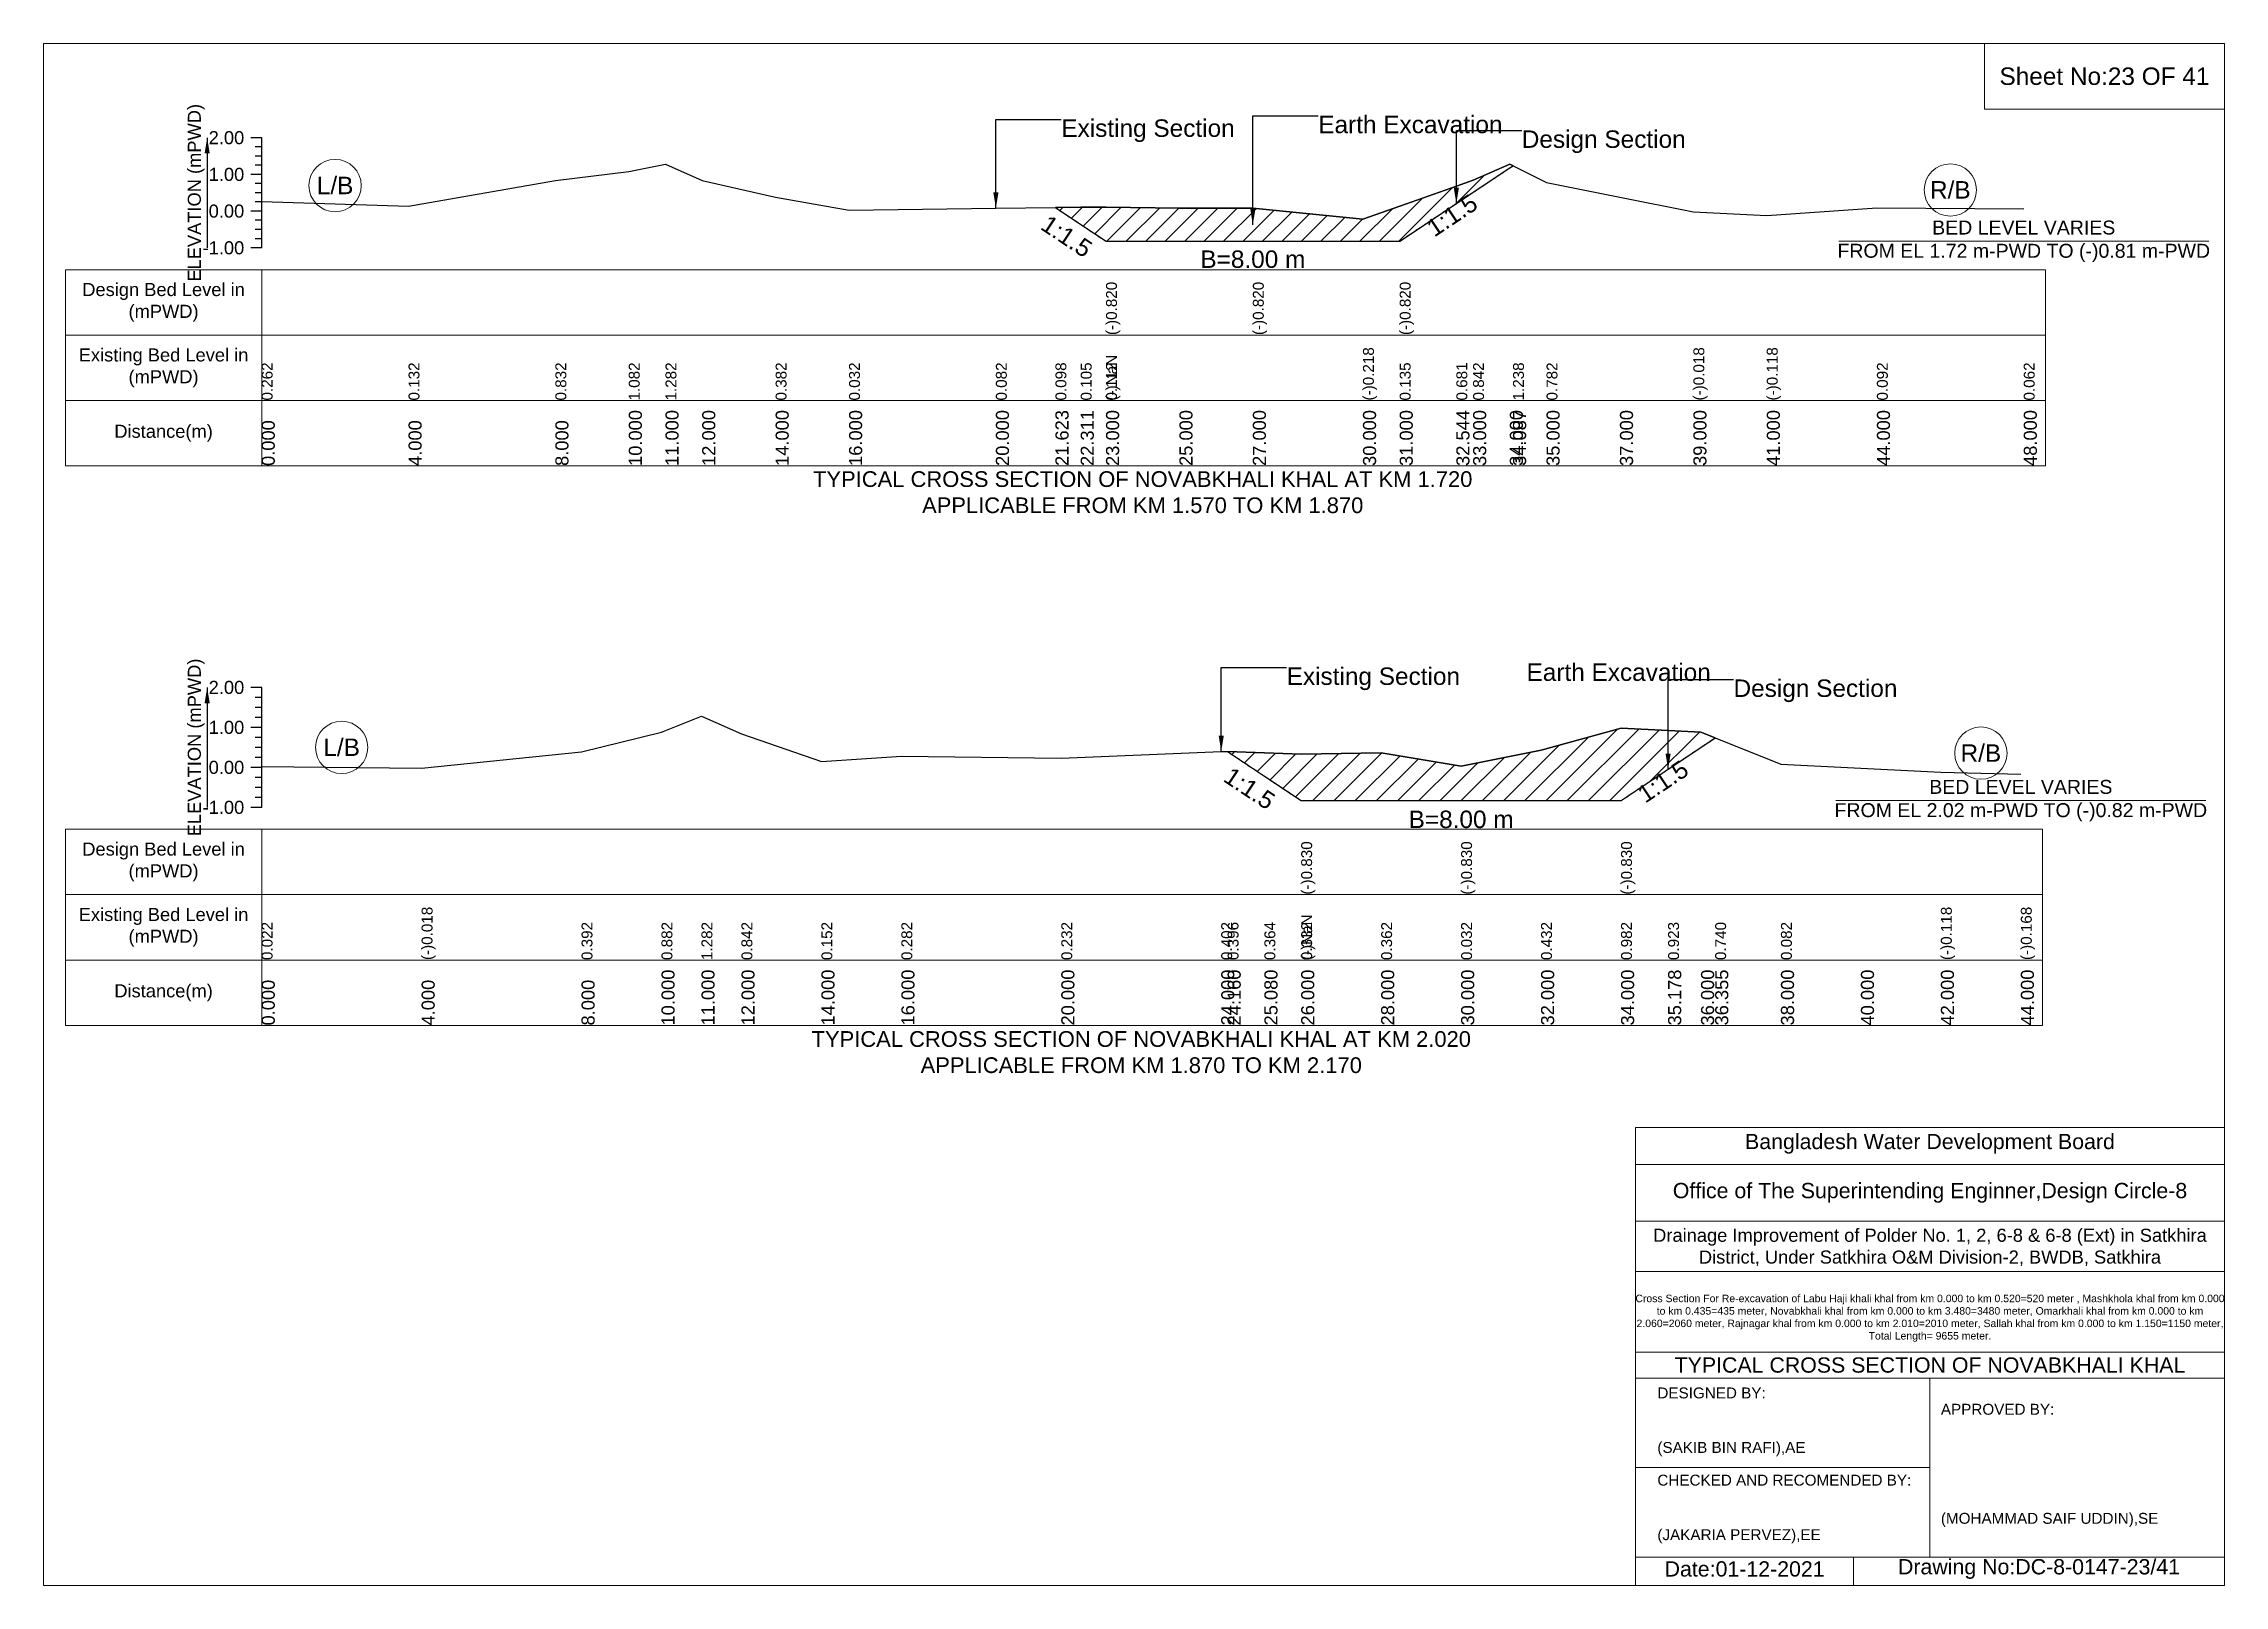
# Model space of a CAD drawing. Header units: inches. Extents: x 93000 to 506000, y -4242 to 0.
# Drawn here: x 320000 to 326000, y -4242 to 0 of the extents above; entities that cross this region are included whole.
import ezdxf

# ---------------------------------------------------------------- set-up
doc = ezdxf.new("R2010")
doc.units = ezdxf.units.IN
doc.header["$LTSCALE"] = 7
doc.header["$MEASUREMENT"] = 0
doc.linetypes.add('DASHED', pattern=[0.75, 0.5, -0.25])
for name, color, linetype, lineweight in [('Cross section Data Border', 7, 'Continuous', 9), ('Cross Section Labels', 7, 'Continuous', 9), ('Design_Bed_Level for Xsection', 7, 'DASHED', 25), ('Existing_Bed_Level for Xsection', 7, 'Continuous', 25), ('Long Section Labels', 7, 'Continuous', 9)]:
    doc.layers.add(name, color=color, linetype=linetype, lineweight=lineweight)
doc.styles.get("Standard").update_dxf_attribs({"font": 'arial.ttf'})
doc.dimstyles.get("Standard").update_dxf_attribs({"dimtxt": 0.18, "dimasz": 0.18, "dimexe": 0.18, "dimexo": 0.0625, "dimgap": 0.09, "dimtad": 0, "dimtih": 1, "dimtoh": 1, "dimdec": 4, "dimzin": 0, "dimdsep": 46, "dimtxsty": 'Standard', "dimcen": 0.09, "dimadec": 0, "dimazin": 0, "dimtfac": 1, "dimtdec": 4, "dimtofl": 0, "dimtmove": 0, "dimatfit": 3, "dimfxl": 1, "dimtolj": 1, "dimtzin": 0, "dimarcsym": 0})

msp = doc.modelspace()

# ---------------------------------------------------------------- texts
at = {"layer": 'Cross section Data Border', "attachment_point": 5}
for s, insert, char_height in [('Sheet No:23 OF 41', (325670, -90), 48), ('Bangladesh Water Development Board', (325190, -3027), 42), ('Office of The Superintending Enginner,Design Circle-8', (325190, -3162), 42)]:
    msp.add_mtext(s, dxfattribs=dict(at, insert=insert, char_height=char_height))
at = {"layer": 'Cross section Data Border'}
for s, insert, char_height, width, attachment_point in [('Design Bed Level in (mPWD)', (320330, -712), 36, 480, 5), ('Existing Bed Level in (mPWD)', (320330, -892), 36, 480, 5), ('Distance(m)', (320330, -1072), 36, 480, 5), ('Design Bed Level in (mPWD)', (320330, -2251.5), 36, 480, 5), ('Existing Bed Level in (mPWD)', (320330, -2431.5), 36, 480, 5), ('Distance(m)', (320330, -2611.5), 36, 480, 5), ('Drainage Improvement of Polder No. 1, 2, 6-8 & 6-8 (Ext) in Satkhira District, Under Satkhira O&M Division-2, BWDB, Satkhira', (325190, -3312), 36, 1680, 5), ('Cross Section For Re-excavation of Labu Haji khali khal from km 0.000 to km 0.520=520 meter , Mashkhola khal from km 0.000 to km 0.435=435 meter, Novabkhali khal from km 0.000 to km 3.480=3480 meter, Omarkhali khal from km 0.000 to km 2.060=2060 meter, Rajnagar khal from km 0.000 to km 2.010=2010 meter, Sallah khal from km 0.000 to km 1.150=1150 meter, Total Length= 9655 meter. ', (325190, -3507), 20.5611, 1620, 5), ('TYPICAL CROSS SECTION OF NOVABKHALI KHAL', (325190, -3636), 42, 1680, 5), ('DESIGNED BY:^J^J^J(SAKIB BIN RAFI),AE', (324440, -3792), 30, 840, 4), ('APPROVED BY:^J^J^J^J^J^J(MOHAMMAD SAIF UDDIN),SE', (325220, -3912), 30, 840, 4), ('CHECKED AND RECOMENDED BY:^J^J^J(JAKARIA PERVEZ),EE', (324440, -4032), 30, 840, 4), ('Date:01-12-2021', (324680, -4197), 42, 840, 5), ('Drawing No:DC-8-0147-23/41', (325490, -4197), 42, 1320, 5)]:
    msp.add_mtext(s, dxfattribs=dict(at, insert=insert, char_height=char_height, width=width, attachment_point=attachment_point))
at = {"layer": 'Cross Section Labels'}
for s, insert, char_height, attachment_point in [('Existing Section', (322800, -208.5), 48, 1), ('Earth Excavation', (323507, -198.4), 48, 1), ('Design Section', (324066.9, -238.8), 48, 1), ('L/B', (320802, -390.6), 48, 5), ('R/B', (325246, -402.7), 48, 5), ('BED LEVEL VARIES ^JFROM EL 1.72 m-PWD TO (-)0.81 m-PWD', (325448, -543.8), 38.4, 5), ('B=8.00 m', (323327, -569.1), 48, 2), ('TYPICAL CROSS SECTION OF NOVABKHALI KHAL AT KM 1.720^JAPPLICABLE FROM KM 1.570 TO KM 1.870', (323024, -1234.5), 43.2, 5), ('Existing Section', (323420, -1716.5), 48, 1), ('Earth Excavation', (324080, -1705.5), 48, 1), ('Design Section', (324649.5, -1749.5), 48, 1), ('L/B', (320820, -1936.3), 48, 5), ('R/B', (325330, -1952.2), 48, 5), ('BED LEVEL VARIES ^JFROM EL 2.02 m-PWD TO (-)0.82 m-PWD', (325440, -2082.8), 38.4, 5), ('B=8.00 m', (323900, -2110.3), 48, 2), ('TYPICAL CROSS SECTION OF NOVABKHALI KHAL AT KM 2.020^JAPPLICABLE FROM KM 1.870 TO KM 2.170', (323020, -2775), 43.2, 5)]:
    msp.add_mtext(s, dxfattribs=dict(at, insert=insert, char_height=char_height, attachment_point=attachment_point))
at = {"layer": 'Cross Section Labels', "char_height": 48, "attachment_point": 2}
for insert, rotation in [((323861.7, -452.5), 33.69007), ((322828.2, -510.1), 326.30993), ((324442, -2010.2), 33.69007), ((323331.3, -2029.1), 326.30993)]:
    msp.add_mtext('1:1.5', dxfattribs=dict(at, insert=insert, rotation=rotation))
at = {"layer": 'Existing_Bed_Level for Xsection', "char_height": 36, "attachment_point": 5, "rotation": 90}
for insert in [(320420, -410.5), (320420, -1936.5)]:
    msp.add_mtext('ELEVATION (mPWD)', dxfattribs=dict(at, insert=insert))
at = {"layer": 'Existing_Bed_Level for Xsection', "char_height": 36, "attachment_point": 6}
for s, insert in [('2.00', (320552, -259)), ('1.00', (320552, -360)), ('0.00', (320552, -461)), ('-1.00', (320552, -562)), ('2.00', (320552, -1771.5)), ('1.00', (320552, -1881.5)), ('0.00', (320552, -1991.5)), ('-1.00', (320552, -2101.5))]:
    msp.add_mtext(s, dxfattribs=dict(at, insert=insert))
at = {"layer": 'Long Section Labels', "attachment_point": 1, "rotation": 90}
for s, insert, char_height in [('(-)0.820', (322923, -802), 30), ('(-)0.820', (323327, -802), 30), ('(-)0.820', (323731, -802), 30), ('(-)0.218', (323630, -982), 30), ('(-)0.018', (324539, -982), 30), ('(-)0.118', (324741, -982), 30), ('0.262', (320600, -982), 30), ('0.132', (321004, -982), 30), ('0.832', (321408, -982), 30), ('0.832', (321408, -982), 30), ('1.082', (321610, -982), 30), ('1.282', (321711, -982), 30), ('1.282', (321711, -982), 30), ('0.382', (322014, -982), 30), ('0.382', (322014, -982), 30), ('0.032', (322216, -982), 30), ('0.082', (322620, -982), 30), ('0.082', (322620, -982), 30), ('0.082', (322620, -982), 30), ('0.082', (322620, -982), 30), ('0.082', (322620, -982), 30), ('0.098', (322783.9, -982), 30), ('0.105', (322853.4, -982), 30), ('(-)NaN', (322923, -982), 30), ('0.112', (322923, -982), 30), ('0.112', (322923, -982), 30), ('0.135', (323731, -982), 30), ('0.135', (323731, -982), 30), ('0.135', (323731, -982), 30), ('0.681', (323886.9, -982), 30), ('0.842', (323933, -982), 30), ('1.238', (324042.8, -982), 30), ('0.782', (324135, -982), 30), ('0.092', (325044, -982), 30), ('0.062', (325448, -982), 30), ('10.000', (321610, -1162), 36), ('11.000', (321711, -1162), 36), ('12.000', (321812, -1162), 36), ('14.000', (322014, -1162), 36), ('16.000', (322216, -1162), 36), ('20.000', (322620, -1162), 36), ('21.623', (322783.9, -1162), 36), ('22.311', (322853.4, -1162), 36), ('23.000', (322923, -1162), 36), ('23.000', (322923, -1162), 36), ('23.000', (322923, -1162), 36), ('25.000', (323125, -1162), 36), ('27.000', (323327, -1162), 36), ('27.000', (323327, -1162), 36), ('27.000', (323327, -1162), 36), ('30.000', (323630, -1162), 36), ('31.000', (323731, -1162), 36), ('31.000', (323731, -1162), 36), ('31.000', (323731, -1162), 36), ('32.544', (323886.9, -1162), 36), ('33.000', (323933, -1162), 36), ('34.000', (324034, -1162), 36), ('34.087', (324042.8, -1162), 36), ('35.000', (324135, -1162), 36), ('37.000', (324337, -1162), 36), ('39.000', (324539, -1162), 36), ('41.000', (324741, -1162), 36), ('44.000', (325044, -1162), 36), ('48.000', (325448, -1162), 36), ('0.000', (320600, -1162), 36), ('4.000', (321004, -1162), 36), ('8.000', (321408, -1162), 36), ('(-)0.830', (323460, -2341.5), 30), ('(-)0.830', (323900, -2341.5), 30), ('(-)0.830', (324340, -2341.5), 30), ('(-)0.018', (321040, -2521.5), 30), ('(-)0.018', (321040, -2521.5), 30), ('(-)NaN', (323460, -2521.5), 30), ('(-)NaN', (323460, -2521.5), 30), ('(-)NaN', (323460, -2521.5), 30), ('(-)0.118', (325220, -2521.5), 30), ('(-)0.168', (325440, -2521.5), 30), ('0.022', (320600, -2521.5), 30), ('0.392', (321480, -2521.5), 30), ('0.882', (321700, -2521.5), 30), ('0.882', (321700, -2521.5), 30), ('1.282', (321810, -2521.5), 30), ('0.842', (321920, -2521.5), 30), ('0.152', (322140, -2521.5), 30), ('0.282', (322360, -2521.5), 30), ('0.232', (322800, -2521.5), 30), ('0.402', (323240, -2521.5), 30), ('0.396', (323257.6, -2521.5), 30), ('0.364', (323358.8, -2521.5), 30), ('0.332', (323460, -2521.5), 30), ('0.332', (323460, -2521.5), 30), ('0.362', (323680, -2521.5), 30), ('0.032', (323900, -2521.5), 30), ('0.032', (323900, -2521.5), 30), ('0.432', (324120, -2521.5), 30), ('0.982', (324340, -2521.5), 30), ('0.982', (324340, -2521.5), 30), ('0.923', (324469.5, -2521.5), 30), ('0.740', (324599, -2521.5), 30), ('0.082', (324780, -2521.5), 30), ('0.000', (320600, -2701.5), 36), ('4.000', (321040, -2701.5), 36), ('8.000', (321480, -2701.5), 36), ('10.000', (321700, -2701.5), 36), ('11.000', (321810, -2701.5), 36), ('12.000', (321920, -2701.5), 36), ('14.000', (322140, -2701.5), 36), ('16.000', (322360, -2701.5), 36), ('20.000', (322800, -2701.5), 36), ('24.000', (323240, -2701.5), 36), ('24.160', (323257.6, -2701.5), 36), ('25.080', (323358.8, -2701.5), 36), ('26.000', (323460, -2701.5), 36), ('26.000', (323460, -2701.5), 36), ('26.000', (323460, -2701.5), 36), ('28.000', (323680, -2701.5), 36), ('30.000', (323900, -2701.5), 36), ('30.000', (323900, -2701.5), 36), ('30.000', (323900, -2701.5), 36), ('32.000', (324120, -2701.5), 36), ('34.000', (324340, -2701.5), 36), ('34.000', (324340, -2701.5), 36), ('34.000', (324340, -2701.5), 36), ('35.178', (324469.5, -2701.5), 36), ('36.000', (324560, -2701.5), 36), ('36.355', (324599, -2701.5), 36), ('38.000', (324780, -2701.5), 36), ('40.000', (325000, -2701.5), 36), ('42.000', (325220, -2701.5), 36), ('44.000', (325440, -2701.5), 36)]:
    msp.add_mtext(s, dxfattribs=dict(at, insert=insert, char_height=char_height))

# ---------------------------------------------------------------- hatches: boundary and pattern name
at = {"layer": 'Existing_Bed_Level for Xsection'}
h = msp.add_hatch(dxfattribs=at)
h.set_pattern_fill('ANSI31', color=256, scale=303, style=0)
h.paths.add_polyline_path([(322783.9, -451.1), (322853.4, -497.4), (322923, -543.8), (323125, -543.8), (323327, -543.8), (323630, -543.8), (323731, -543.8), (323886.9, -439.9), (323933, -409.1), (324034, -341.8), (324042.8, -335.9), (324034, -331.5), (323933, -375.9), (323886.9, -392.2), (323731, -447.3), (323630, -483), (323327, -452.7), (323125, -452.7), (322923, -449.7), (322853.4, -450.4)])
h = msp.add_hatch(dxfattribs=at)
h.set_pattern_fill('ANSI31', color=256, scale=330, style=0)
h.paths.add_polyline_path([(323257.6, -1947.9), (323358.8, -2015.4), (323460, -2082.8), (323680, -2082.8), (323900, -2082.8), (324120, -2082.8), (324340, -2082.8), (324469.5, -1996.5), (324560, -1936.2), (324599, -1910.1), (324560, -1894.5), (324469.5, -1890), (324340, -1883.5), (324120, -1944), (323900, -1988), (323680, -1951.7), (323460, -1955), (323358.8, -1951.5)])

# ---------------------------------------------------------------- linework, layer by layer
at = {"layer": 'Cross section Data Border'}
for points in [[(320000, 0), (326000, 0), (326000, -4242), (320000, -4242)], [(325340, 0), (326000, 0), (326000, -180), (325340, -180)], [(320060, -622), (325508, -622), (325508, -1162), (320060, -1162)], [(320060, -2161.5), (325500, -2161.5), (325500, -2701.5), (320060, -2701.5)]]:
    msp.add_lwpolyline(points, close=True, dxfattribs=at)
for points in [[(320600, -622), (320600, -1162)], [(320060, -802), (325508, -802)], [(320060, -982), (325508, -982)], [(320600, -2161.5), (320600, -2701.5)], [(320060, -2341.5), (325500, -2341.5)], [(320060, -2521.5), (325500, -2521.5)], [(324380, -4242), (324380, -2982), (326000, -2982)], [(324380, -3084), (326000, -3084)], [(324380, -3240), (326000, -3240)], [(324380, -3378), (326000, -3378)], [(324380, -3600), (326000, -3600)], [(324380, -3672), (326000, -3672)], [(325190, -3672), (325190, -4164)], [(324380, -3918), (325190, -3918)], [(324380, -4164), (326000, -4164)], [(324980, -4164), (324980, -4242)]]:
    msp.add_lwpolyline(points, dxfattribs=at)
at = {"layer": 'Cross Section Labels'}
for points in [[(324939, -543.8), (325957, -543.8)], [(324931, -2082.8), (325949, -2082.8)]]:
    msp.add_lwpolyline(points, dxfattribs=at)
for centre in [(320802, -390.6), (325246, -402.7), (320820, -1936.3), (325330, -1952.2)]:
    msp.add_circle(centre, 72, dxfattribs=at)
at = {"layer": 'Design_Bed_Level for Xsection'}
for points in [[(322783.9, -451.1), (322853.4, -497.4), (322923, -543.8), (323327, -543.8), (323731, -543.8), (323886.9, -439.9), (324042.8, -335.9)], [(323257.6, -1947.9), (323358.8, -2015.4), (323460, -2082.8), (323900, -2082.8), (324340, -2082.8), (324469.5, -1996.5), (324599, -1910.1)]]:
    msp.add_lwpolyline(points, dxfattribs=at)
at = {"layer": 'Existing_Bed_Level for Xsection'}
for points in [[(320600, -259), (320570, -259)], [(320600, -284.2), (320582, -284.2)], [(320600, -562), (320600, -461), (320600, -360), (320600, -259)], [(320600, -360), (320570, -360)], [(320600, -309.5), (320582, -309.5)], [(320600, -334.7), (320582, -334.7)], [(320600, -434.5), (321004, -447.6), (321408, -376.9), (321610, -351.7), (321711, -331.5), (321812, -376.9), (322014, -422.4), (322216, -457.8), (322620, -452.7), (322783.9, -451.1), (322853.4, -450.4), (322923, -449.7), (322923, -449.7), (323125, -452.7), (323327, -452.7), (323327, -452.7), (323630, -483), (323731, -447.3), (323731, -447.3), (323886.9, -392.2), (323933, -375.9), (324034, -331.5), (324042.8, -335.9), (324135, -382), (324337, -422.4), (324539, -462.8), (324741, -472.9), (325044, -451.7), (325448, -454.7)], [(320600, -385.2), (320582, -385.2)], [(320600, -410.5), (320582, -410.5)], [(320600, -461), (320570, -461)], [(320600, -435.7), (320582, -435.7)], [(320600, -486.2), (320582, -486.2)], [(320600, -511.5), (320582, -511.5)], [(320600, -536.7), (320582, -536.7)], [(320600, -562), (320570, -562)], [(320600, -1771.5), (320570, -1771.5)], [(320600, -1799), (320582, -1799)], [(320600, -2101.5), (320600, -1991.5), (320600, -1881.5), (320600, -1771.5)], [(320600, -1826.5), (320582, -1826.5)], [(320600, -1854), (320582, -1854)], [(320600, -1989.1), (321040, -1993.5), (321480, -1948.4), (321700, -1894.5), (321810, -1850.5), (321920, -1898.9), (322140, -1974.8), (322360, -1960.5), (322800, -1966), (323240, -1947.3), (323257.6, -1947.9), (323358.8, -1951.5), (323460, -1955), (323460, -1955), (323680, -1951.7), (323900, -1988), (323900, -1988), (324120, -1944), (324340, -1883.5), (324340, -1883.5), (324469.5, -1890), (324560, -1894.5), (324599, -1910.1), (324780, -1982.5), (325000, -1993.5), (325220, -2004.5), (325440, -2010)], [(320600, -1881.5), (320570, -1881.5)], [(320600, -1909), (320582, -1909)], [(320600, -1936.5), (320582, -1936.5)], [(320600, -1964), (320582, -1964)], [(320600, -1991.5), (320570, -1991.5)], [(320600, -2019), (320582, -2019)], [(320600, -2046.5), (320582, -2046.5)], [(320600, -2074), (320582, -2074)], [(320600, -2101.5), (320570, -2101.5)]]:
    msp.add_lwpolyline(points, dxfattribs=at)
for points in [[(322783.9, -451.1), (322783.9, -451.1), (322853.4, -497.4), (322923, -543.8), (322923, -543.8), (323125, -543.8), (323327, -543.8), (323327, -543.8), (323630, -543.8), (323731, -543.8), (323731, -543.8), (323886.9, -439.9), (323933, -409.1), (324034, -341.8), (324042.8, -335.9), (324042.8, -335.9), (324042.8, -335.9), (324034, -331.5), (323933, -375.9), (323886.9, -392.2), (323731, -447.3), (323731, -447.3), (323630, -483), (323327, -452.7), (323327, -452.7), (323125, -452.7), (322923, -449.7), (322923, -449.7), (322853.4, -450.4), (322783.9, -451.1)], [(323257.6, -1947.9), (323358.8, -2015.4), (323460, -2082.8), (323460, -2082.8), (323680, -2082.8), (323900, -2082.8), (323900, -2082.8), (324120, -2082.8), (324340, -2082.8), (324340, -2082.8), (324469.5, -1996.5), (324560, -1936.2), (324599, -1910.1), (324560, -1894.5), (324469.5, -1890), (324340, -1883.5), (324340, -1883.5), (324120, -1944), (323900, -1988), (323900, -1988), (323680, -1951.7), (323460, -1955), (323460, -1955), (323358.8, -1951.5)]]:
    msp.add_lwpolyline(points, close=True, dxfattribs=at)

msp.set_redraw_order([(e.dxf.handle, doc.entitydb.next_handle()) for e in msp.query("TEXT MTEXT ATTDEF DIMENSION ARC_DIMENSION")])  # texts and dimensions are drawn at this point

# ---------------------------------------------------------------- leaders
at = {"layer": 'Cross Section Labels', "annotation_type": 0, "has_hookline": 1, "hookline_direction": 0}
for points, text_width in [([(322620, -452.7), (322620, -208.5), (322799.9, -208.5)], 467.2), ([(323327, -498.3), (323327, -198.4), (323506.9, -198.4)], 497), ([(323886.9, -439.9), (323886.9, -238.8), (324066.8, -238.8)], 441.2), ([(323240, -1947.3), (323240, -1716.5), (323419.9, -1716.5)], 467.2), ([(324469.5, -1996.5), (324469.5, -1749.5), (324649.4, -1749.5)], 441.2)]:
    msp.add_leader(points, dimstyle='Standard', override={"dimasz": 43.2}, dxfattribs=dict(at, text_width=text_width))
at = {"layer": 'Existing_Bed_Level for Xsection'}
for points in [[(320450, -259), (320450, -562)], [(320450, -1771.5), (320450, -2101.5)]]:
    msp.add_leader(points, dimstyle='Standard', override={"dimasz": 43.2}, dxfattribs=at)

doc.saveas('drawing.dxf')
